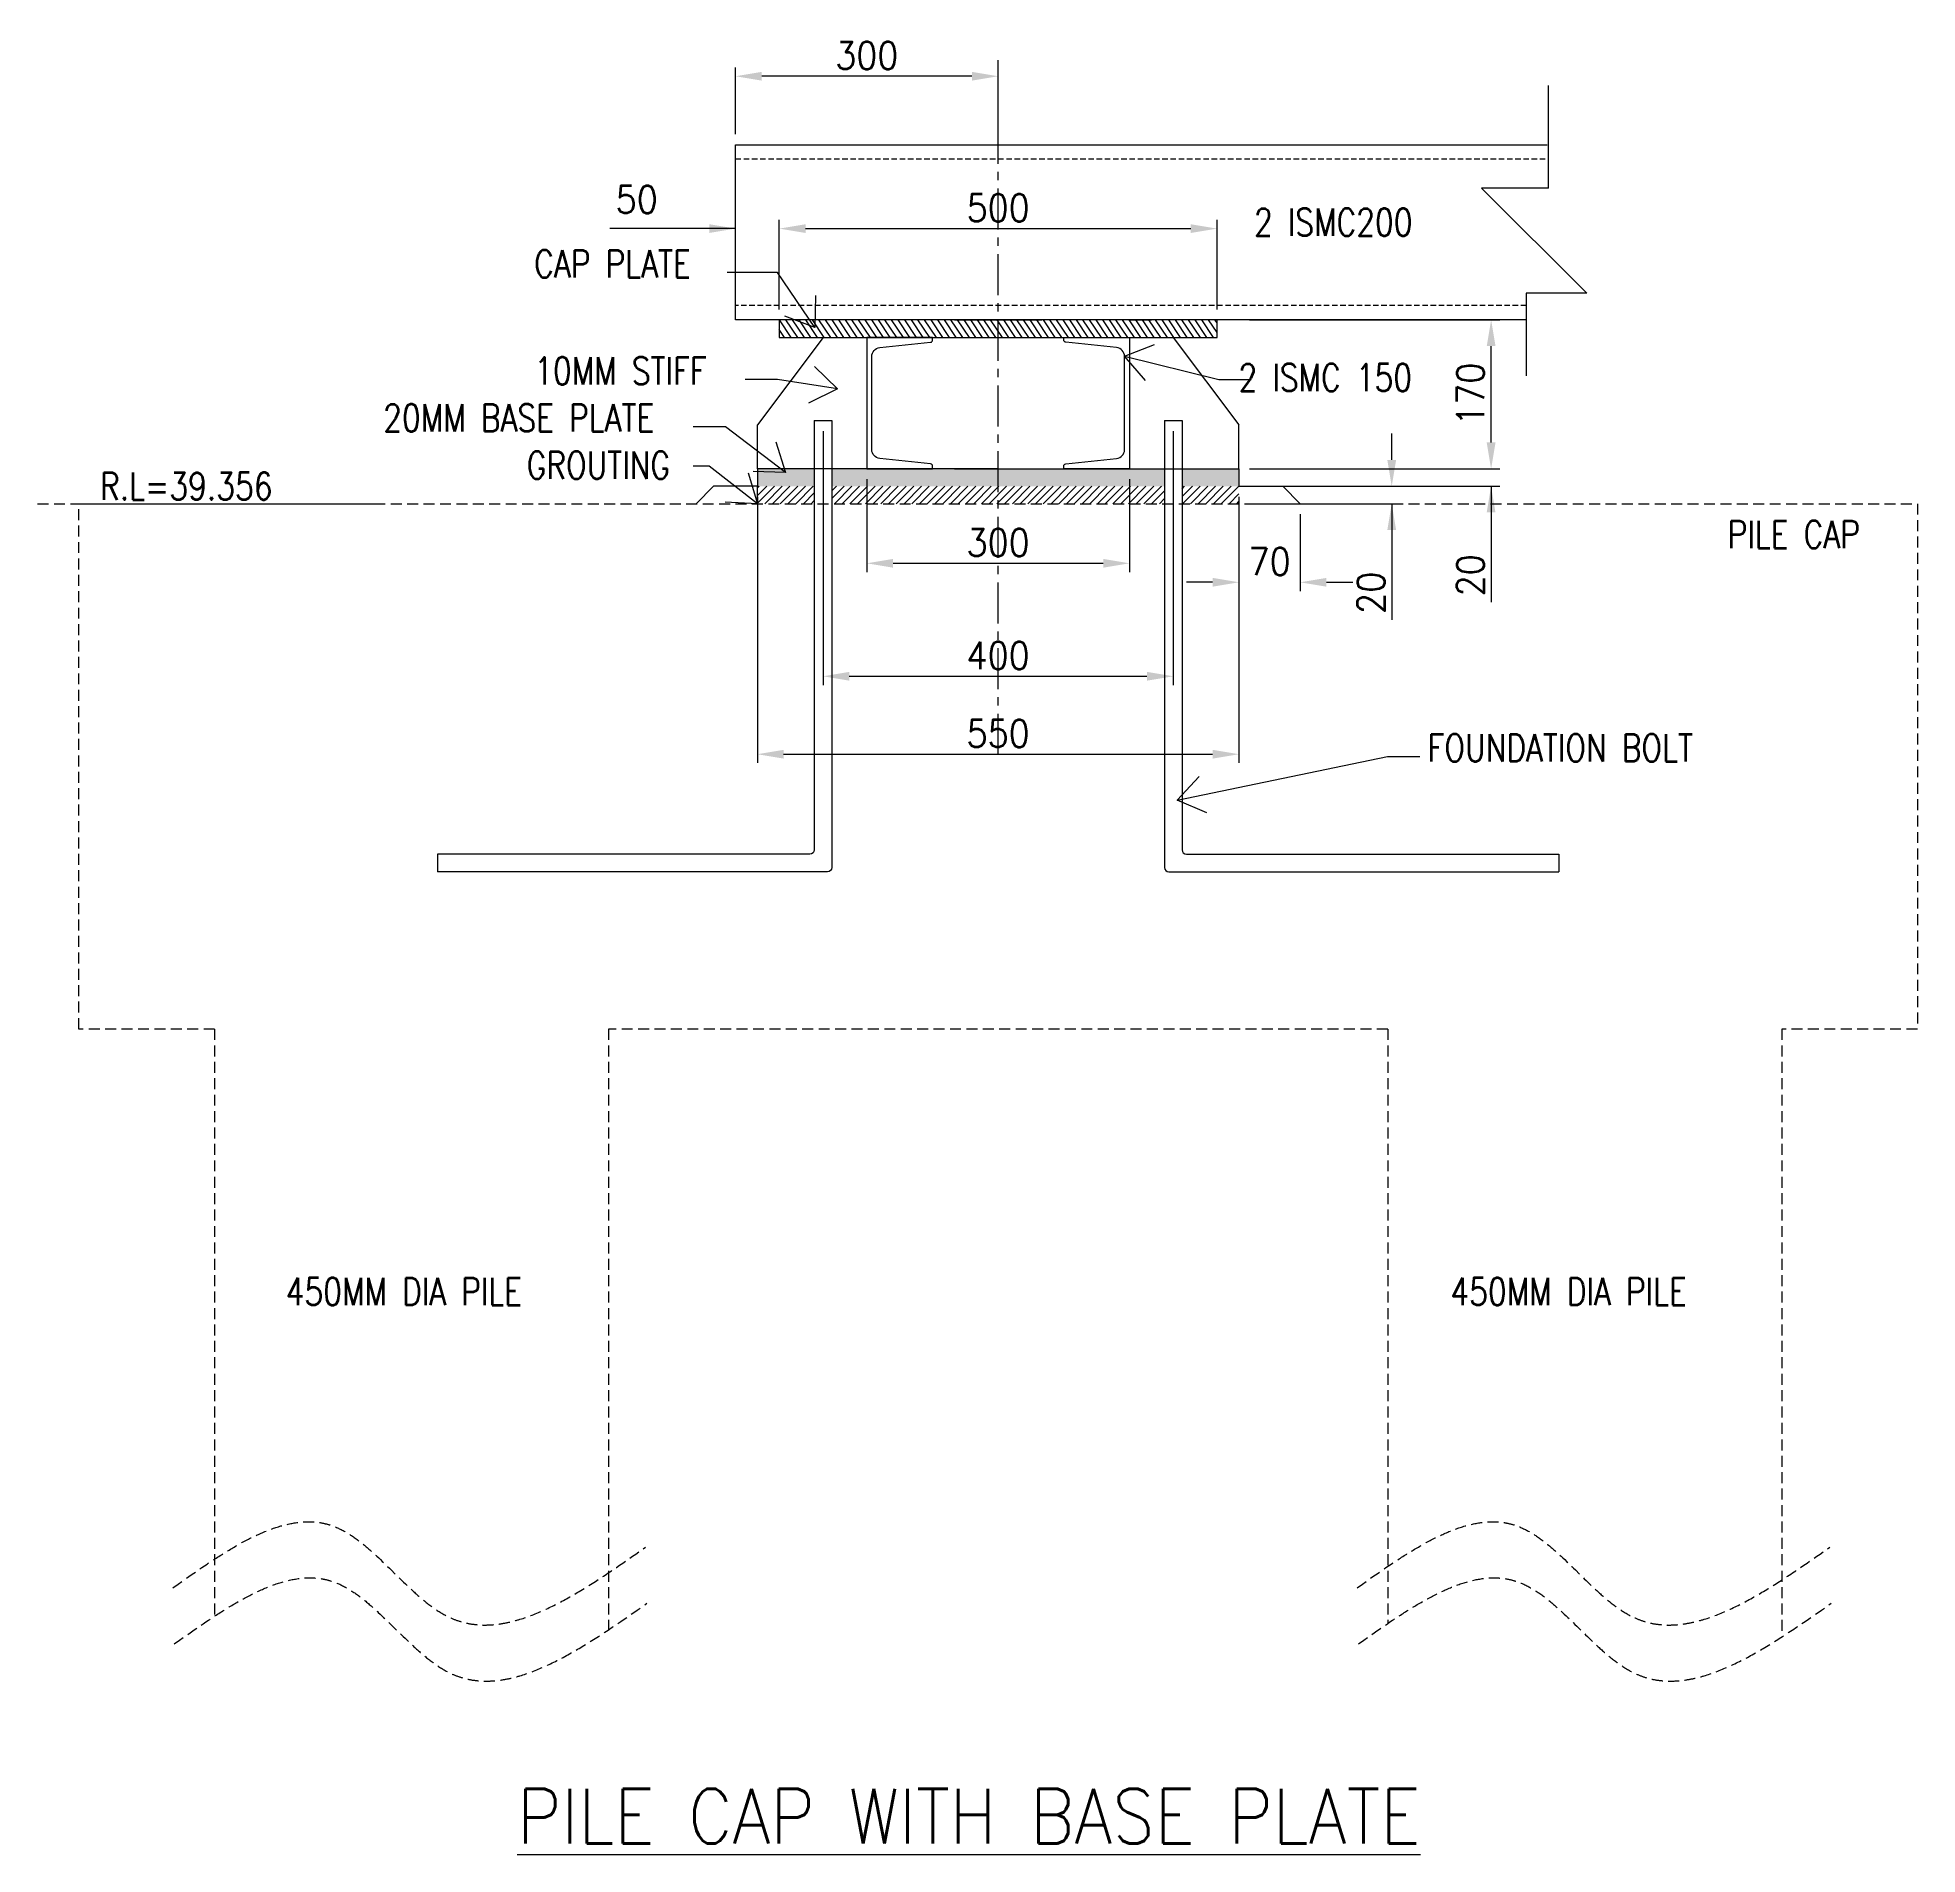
# Model space of a CAD drawing. Header units: millimetres. Extents: x 0 to 1124626, y -157535 to 82123.
# Drawn here: x 323531 to 332120, y -11291 to -2990 of the extents above; entities that cross this region are included whole.
import ezdxf

# ---------------------------------------------------------------- set-up
doc = ezdxf.new("R2010")
doc.units = ezdxf.units.MM
doc.header["$MEASUREMENT"] = 0
for name, pattern in [('CENTER', [2, 1.25, -0.25, 0.25, -0.25]), ('DASHED', [0.75, 0.5, -0.25]), ('HIDDEN', [0.375, 0.25, -0.125])]:
    doc.linetypes.add(name, pattern=pattern)
for name, color, linetype, lineweight in [('CN', 253, 'Continuous', 15), ('Dim', 6, 'Continuous', 13), ('HIDE', 251, 'HIDDEN', 13), ('PEDESTAL', 232, 'Continuous', 15), ('STR. STEEL', 25, 'Continuous', 18), ('Text', 7, 'Continuous', 15), ('TITLE TEXT', 50, 'Continuous', 18)]:
    doc.layers.add(name, color=color, linetype=linetype, lineweight=lineweight)
doc.styles.add('style1', font='romans.shx', dxfattribs={"width": 0.9, "height": 300})
doc.dimstyles.new('4.0 DIM-1', dxfattribs={"dimscale": 40, "dimtxt": 125, "dimasz": 3, "dimexe": 1, "dimexo": 1.2, "dimgap": 0.8, "dimtad": 1, "dimdec": 0, "dimlfac": 0.25, "dimzin": 1, "dimdsep": 46, "dimtxsty": 'style1', "dimcen": 2, "dimclrd": 8, "dimclre": 8, "dimclrt": 7, "dimadec": 0, "dimazin": 0, "dimtfac": 1, "dimtdec": 0, "dimtofl": 0, "dimtmove": 1, "dimatfit": 3, "dimfxl": 1, "dimtolj": 1, "dimtzin": 0, "dimlwd": 9, "dimlwe": 9, "dimarcsym": 1})
doc.dimstyles.new('Copy of DIM-1', dxfattribs={"dimscale": 40, "dimtxt": 125, "dimasz": 3, "dimexe": 1, "dimexo": 1.2, "dimgap": 0.8, "dimtad": 1, "dimdec": 0, "dimzin": 1, "dimdsep": 46, "dimtxsty": 'style1', "dimcen": 2, "dimclrd": 8, "dimclre": 8, "dimclrt": 7, "dimadec": 0, "dimazin": 0, "dimtfac": 1, "dimtdec": 0, "dimtofl": 0, "dimtmove": 1, "dimatfit": 3, "dimfxl": 1, "dimtolj": 1, "dimtzin": 0, "dimlwd": 9, "dimlwe": 9, "dimarcsym": 1})

msp = doc.modelspace()

# ---------------------------------------------------------------- texts
at = {"layer": 'Text', "ltscale": 20, "style": 'style1', "width": 0.8}
for s, p in [('2 ISMC200', (329088.5703, -3896.396)), ('CAP PLATE', (325799.8478, -4085.9641)), ('10MM STIFF', (325799.8478, -4574.8332)), ('2 ISMC 150', (329017.9835, -4605.8329)), ('20MM BASE PLATE', (325110.0688, -4790.2496)), ('GROUTING ', (325765.1346, -5006.3268)), ('R.L=39.356', (323815.8877, -5101.9875)), ('PILE CAP', (331252.4002, -5322.197)), ('FOUNDATION BOLT', (329881.4859, -6297.4511)), ('450MM DIA PILE', (324664.4803, -8782.0047)), ('450MM DIA PILE', (329986.1374, -8782.0047))]:
    msp.add_text(s, height=125, dxfattribs=at).set_placement(p)
at = {"layer": 'TITLE TEXT', "ltscale": 20, "insert": (325722.2855, -10990.7076), "char_height": 250, "width": 8570.669872, "attachment_point": 1, "style": 'style1'}
msp.add_mtext('{\\LPILE CAP WITH BASE PLATE}', dxfattribs=at)

# ---------------------------------------------------------------- blocks, each defined once
blk = doc.blocks.new('*D636')
at = {"layer": 'DEFPOINTS', "color": 0, "ltscale": 20, "transparency": 16777216}
for p in [(327319.7, -4959.7), (328519.7, -4959.7), (328519.7, -5392)]:
    blk.add_point(p, dxfattribs=at)
at = {"layer": 'Dim', "color": 8, "lineweight": 9, "ltscale": 20, "transparency": 16777216}
for p, q in [((327319.7, -5007.7), (327319.7, -5432)), ((328519.7, -5007.7), (328519.7, -5432)), ((327439.7, -5392), (328399.7, -5392))]:
    blk.add_line(p, q, dxfattribs=at)
at = {"layer": 'Dim', "color": 8, "ltscale": 20, "transparency": 16777216}
for points in [[(327439.7, -5372), (327439.7, -5412), (327319.7, -5392)], [(328399.7, -5412), (328399.7, -5372), (328519.7, -5392)]]:
    blk.add_solid(points, dxfattribs=at)
at = {"layer": 'Dim', "color": 7, "ltscale": 20, "transparency": 16777216, "insert": (327919.7, -5297.5), "char_height": 125, "attachment_point": 5, "style": 'style1'}
blk.add_mtext('\\A1;300', dxfattribs=at)
blk = doc.blocks.new('*D637')
at = {"layer": 'DEFPOINTS', "color": 0, "ltscale": 20, "transparency": 16777216}
for p in [(329019.7, -4959.7), (330171.9, -4959.7), (329019.7, -5039.7)]:
    blk.add_point(p, dxfattribs=at)
at = {"layer": 'Dim', "color": 8, "lineweight": 9, "ltscale": 20, "transparency": 16777216}
for p, q in [((330171.9, -4839.7), (330171.9, -4719.7)), ((329067.7, -4959.7), (330211.9, -4959.7)), ((329067.7, -5039.7), (330211.9, -5039.7)), ((330171.9, -5039.7), (330171.9, -5569.8)), ((330171.9, -5159.7), (330171.9, -5279.7))]:
    blk.add_line(p, q, dxfattribs=at)
at = {"layer": 'Dim', "color": 8, "ltscale": 20, "transparency": 16777216}
for points in [[(330151.9, -4839.7), (330191.9, -4839.7), (330171.9, -4959.7)], [(330191.9, -5159.7), (330151.9, -5159.7), (330171.9, -5039.7)]]:
    blk.add_solid(points, dxfattribs=at)
at = {"layer": 'Dim', "color": 7, "ltscale": 20, "transparency": 16777216, "insert": (330077.4, -5446.8), "char_height": 125, "attachment_point": 5, "rotation": 90, "style": 'style1'}
blk.add_mtext('\\A1;20', dxfattribs=at)
blk = doc.blocks.new('*D638')
at = {"layer": 'DEFPOINTS', "color": 0, "ltscale": 20, "transparency": 16777216}
for p in [(329019.7, -4279.7), (330172.2, -4279.7), (329019.7, -4959.7)]:
    blk.add_point(p, dxfattribs=at)
at = {"layer": 'Dim', "color": 8, "lineweight": 9, "ltscale": 20, "transparency": 16777216}
for p, q in [((329067.7, -4279.7), (330212.2, -4279.7)), ((330172.2, -4839.7), (330172.2, -4399.7)), ((329067.7, -4959.7), (330212.2, -4959.7))]:
    blk.add_line(p, q, dxfattribs=at)
at = {"layer": 'Dim', "color": 8, "ltscale": 20, "transparency": 16777216}
for points in [[(330192.2, -4399.7), (330152.2, -4399.7), (330172.2, -4279.7)], [(330152.2, -4839.7), (330192.2, -4839.7), (330172.2, -4959.7)]]:
    blk.add_solid(points, dxfattribs=at)
at = {"layer": 'Dim', "color": 7, "ltscale": 20, "transparency": 16777216, "insert": (330077.7, -4619.7), "char_height": 125, "attachment_point": 5, "rotation": 90, "style": 'style1'}
blk.add_mtext('\\A1;170', dxfattribs=at)
blk = doc.blocks.new('*D639')
at = {"layer": 'DEFPOINTS', "color": 0, "ltscale": 20, "transparency": 16777216}
for p in [(326719.7, -3166.7), (326719.7, -3479.7), (327919.7, -3479.7)]:
    blk.add_point(p, dxfattribs=at)
at = {"layer": 'Dim', "color": 8, "lineweight": 9, "ltscale": 20, "transparency": 16777216}
for p, q in [((326719.7, -3431.7), (326719.7, -3126.7)), ((327799.7, -3166.7), (326839.7, -3166.7)), ((327919.7, -3431.7), (327919.7, -3126.7))]:
    blk.add_line(p, q, dxfattribs=at)
at = {"layer": 'Dim', "color": 8, "ltscale": 20, "transparency": 16777216}
for points in [[(326839.7, -3146.7), (326839.7, -3186.7), (326719.7, -3166.7)], [(327799.7, -3186.7), (327799.7, -3146.7), (327919.7, -3166.7)]]:
    blk.add_solid(points, dxfattribs=at)
at = {"layer": 'Dim', "color": 7, "ltscale": 20, "transparency": 16777216, "insert": (327319.7, -3072.2), "char_height": 125, "attachment_point": 5, "style": 'style1'}
blk.add_mtext('\\A1;300', dxfattribs=at)
blk = doc.blocks.new('*D640')
at = {"layer": 'DEFPOINTS', "color": 0, "ltscale": 20, "transparency": 16777216}
for p in [(327119.7, -4739.7), (328719.7, -4739.7), (328719.7, -5908.1)]:
    blk.add_point(p, dxfattribs=at)
at = {"layer": 'Dim', "color": 8, "lineweight": 9, "ltscale": 20, "transparency": 16777216}
for p, q in [((327119.7, -4787.7), (327119.7, -5948.1)), ((328719.7, -4787.7), (328719.7, -5948.1)), ((327239.7, -5908.1), (328599.7, -5908.1))]:
    blk.add_line(p, q, dxfattribs=at)
at = {"layer": 'Dim', "color": 8, "ltscale": 20, "transparency": 16777216}
for points in [[(327239.7, -5888.1), (327239.7, -5928.1), (327119.7, -5908.1)], [(328599.7, -5928.1), (328599.7, -5888.1), (328719.7, -5908.1)]]:
    blk.add_solid(points, dxfattribs=at)
at = {"layer": 'Dim', "color": 7, "ltscale": 20, "transparency": 16777216, "insert": (327919.7, -5813.6), "char_height": 125, "attachment_point": 5, "style": 'style1'}
blk.add_mtext('\\A1;400', dxfattribs=at)
blk = doc.blocks.new('*D641')
at = {"layer": 'DEFPOINTS', "color": 0, "ltscale": 20, "transparency": 16777216}
for p in [(326819.7, -5039.7), (329019.7, -5039.7), (329019.7, -6264.2)]:
    blk.add_point(p, dxfattribs=at)
at = {"layer": 'Dim', "color": 8, "lineweight": 9, "ltscale": 20, "transparency": 16777216}
for p, q in [((326819.7, -5087.7), (326819.7, -6304.2)), ((329019.7, -5087.7), (329019.7, -6304.2)), ((326939.7, -6264.2), (328899.7, -6264.2))]:
    blk.add_line(p, q, dxfattribs=at)
at = {"layer": 'Dim', "color": 8, "ltscale": 20, "transparency": 16777216}
for points in [[(326939.7, -6244.2), (326939.7, -6284.2), (326819.7, -6264.2)], [(328899.7, -6284.2), (328899.7, -6244.2), (329019.7, -6264.2)]]:
    blk.add_solid(points, dxfattribs=at)
at = {"layer": 'Dim', "color": 7, "ltscale": 20, "transparency": 16777216, "insert": (327919.7, -6169.7), "char_height": 125, "attachment_point": 5, "style": 'style1'}
blk.add_mtext('\\A1;550', dxfattribs=at)
blk = doc.blocks.new('*D642')
at = {"layer": 'DEFPOINTS', "color": 0, "ltscale": 20, "transparency": 16777216}
for p in [(329019.7, -5039.7), (329717.9, -5039.7), (329019.7, -5119.7)]:
    blk.add_point(p, dxfattribs=at)
at = {"layer": 'Dim', "color": 8, "lineweight": 9, "ltscale": 20, "transparency": 16777216}
for p, q in [((329717.9, -4919.7), (329717.9, -4799.7)), ((329067.7, -5039.7), (329757.9, -5039.7)), ((329067.7, -5119.7), (329757.9, -5119.7)), ((329717.9, -5119.7), (329717.9, -5649.8)), ((329717.9, -5239.7), (329717.9, -5359.7))]:
    blk.add_line(p, q, dxfattribs=at)
at = {"layer": 'Dim', "color": 8, "ltscale": 20, "transparency": 16777216}
for points in [[(329697.9, -4919.7), (329737.9, -4919.7), (329717.9, -5039.7)], [(329737.9, -5239.7), (329697.9, -5239.7), (329717.9, -5119.7)]]:
    blk.add_solid(points, dxfattribs=at)
at = {"layer": 'Dim', "color": 7, "ltscale": 20, "transparency": 16777216, "insert": (329623.4, -5526.8), "char_height": 125, "attachment_point": 5, "rotation": 90, "style": 'style1'}
blk.add_mtext('\\A1;20', dxfattribs=at)
blk = doc.blocks.new('*D643')
at = {"layer": 'DEFPOINTS', "color": 0, "ltscale": 20, "transparency": 16777216}
for p in [(329019.7, -5119.7), (329299.7, -5119.7), (329299.7, -5478.7)]:
    blk.add_point(p, dxfattribs=at)
at = {"layer": 'Dim', "color": 8, "lineweight": 9, "ltscale": 20, "transparency": 16777216}
for p, q in [((329019.7, -5167.7), (329019.7, -5518.7)), ((329299.7, -5167.7), (329299.7, -5518.7)), ((328899.7, -5478.7), (328779.7, -5478.7)), ((329419.7, -5478.7), (329539.7, -5478.7))]:
    blk.add_line(p, q, dxfattribs=at)
at = {"layer": 'Dim', "color": 8, "ltscale": 20, "transparency": 16777216}
for points in [[(328899.7, -5498.7), (328899.7, -5458.7), (329019.7, -5478.7)], [(329419.7, -5458.7), (329419.7, -5498.7), (329299.7, -5478.7)]]:
    blk.add_solid(points, dxfattribs=at)
at = {"layer": 'Dim', "color": 7, "ltscale": 20, "transparency": 16777216, "insert": (329159.7, -5384.2), "char_height": 125, "attachment_point": 5, "style": 'style1'}
blk.add_mtext('\\A1;70', dxfattribs=at)
blk = doc.blocks.new('*D644')
at = {"layer": 'DEFPOINTS', "color": 0, "ltscale": 20, "transparency": 16777216}
for p in [(328919.7, -3862.8), (326919.7, -4279.7), (328919.7, -4279.7)]:
    blk.add_point(p, dxfattribs=at)
at = {"layer": 'Dim', "color": 8, "lineweight": 9, "ltscale": 20, "transparency": 16777216}
for p, q in [((326919.7, -4231.7), (326919.7, -3822.8)), ((327039.7, -3862.8), (328799.7, -3862.8)), ((328919.7, -4231.7), (328919.7, -3822.8))]:
    blk.add_line(p, q, dxfattribs=at)
at = {"layer": 'Dim', "color": 8, "ltscale": 20, "transparency": 16777216}
for points in [[(327039.7, -3842.8), (327039.7, -3882.8), (326919.7, -3862.8)], [(328799.7, -3882.8), (328799.7, -3842.8), (328919.7, -3862.8)]]:
    blk.add_solid(points, dxfattribs=at)
at = {"layer": 'Dim', "color": 7, "ltscale": 20, "transparency": 16777216, "insert": (327919.7, -3768.3), "char_height": 125, "attachment_point": 5, "style": 'style1'}
blk.add_mtext('\\A1;500', dxfattribs=at)
blk = doc.blocks.new('*D645')
at = {"layer": 'DEFPOINTS', "color": 0, "ltscale": 20, "transparency": 16777216}
for p in [(326719.7, -3862.8), (326719.7, -4279.7), (326919.7, -4279.7)]:
    blk.add_point(p, dxfattribs=at)
at = {"layer": 'Dim', "color": 8, "lineweight": 9, "ltscale": 20, "transparency": 16777216}
for p, q in [((326719.7, -3862.8), (326145.5, -3862.8)), ((326599.7, -3862.8), (326479.7, -3862.8)), ((326719.7, -4231.7), (326719.7, -3822.8)), ((326919.7, -4231.7), (326919.7, -3822.8)), ((327039.7, -3862.8), (327159.7, -3862.8))]:
    blk.add_line(p, q, dxfattribs=at)
at = {"layer": 'Dim', "color": 8, "ltscale": 20, "transparency": 16777216}
for points in [[(326599.7, -3882.8), (326599.7, -3842.8), (326719.7, -3862.8)], [(327039.7, -3842.8), (327039.7, -3882.8), (326919.7, -3862.8)]]:
    blk.add_solid(points, dxfattribs=at)
at = {"layer": 'Dim', "color": 7, "ltscale": 20, "transparency": 16777216, "insert": (326268.6, -3729.8), "char_height": 125, "attachment_point": 5, "style": 'style1'}
blk.add_mtext('\\A1;50', dxfattribs=at)

# ---------------------------------------------------------------- dimensions: what is measured, and where the dimension line sits
at = {"layer": 'Dim', "ltscale": 20}
for base, p1, p2, picture, middle in [((326719.7468, -3166.696), (327919.7468, -3479.6998), (326719.7468, -3479.6998), '*D639', (327319.7468, -3072.196)), ((328919.7468, -3862.8483), (326919.7468, -4279.6998), (328919.7468, -4279.6998), '*D644', (327919.7468, -3768.3483)), ((328719.7468, -5908.1114), (327119.7468, -4739.6999), (328719.7468, -4739.6999), '*D640', (327919.7468, -5813.6114)), ((328519.7468, -5392.0363), (327319.7468, -4959.6999), (328519.7468, -4959.6999), '*D636', (327919.7468, -5297.5363)), ((329019.7468, -6264.2185), (326819.7468, -5039.6999), (329019.7468, -5039.6999), '*D641', (327919.7468, -6169.7185)), ((329299.7468, -5478.7237), (329019.7468, -5119.6999), (329299.7468, -5119.6999), '*D643', (329159.7468, -5384.2237))]:
    dim = msp.add_linear_dim(base=base, p1=p1, p2=p2, dimstyle='4.0 DIM-1', dxfattribs=at)
    dim.commit()
    dim.dimension.update_dxf_attribs({"geometry": picture, "text_midpoint": middle})
dim = msp.add_linear_dim(base=(326719.7468, -3862.8483), p1=(326919.7468, -4279.6998), p2=(326719.7468, -4279.6998), dimstyle='4.0 DIM-1', dxfattribs=at)
dim.commit()
dim.dimension.update_dxf_attribs({"geometry": '*D645', "text_midpoint": (326268.5693, -3843.5741), "dimtype": 160})
dim = msp.add_linear_dim(base=(330172.1648, -4279.6998), p1=(329019.7468, -4959.6999), p2=(329019.7468, -4279.6998), angle=90, dimstyle='4.0 DIM-1', dxfattribs=at)
dim.commit()
dim.dimension.update_dxf_attribs({"geometry": '*D638', "text_midpoint": (330077.6648, -4619.6998)})
for base, p1, p2, picture, middle in [((330171.865, -4959.6999), (329019.7468, -5039.6999), (329019.7468, -4959.6999), '*D637', (330192.9686, -5446.7642)), ((329717.9446, -5039.6999), (329019.7468, -5119.6999), (329019.7468, -5039.6999), '*D642', (329752.4126, -5526.7642))]:
    dim = msp.add_linear_dim(base=base, p1=p1, p2=p2, angle=90, dimstyle='4.0 DIM-1', dxfattribs=at)
    dim.commit()
    dim.dimension.update_dxf_attribs({"geometry": picture, "text_midpoint": middle, "dimtype": 160})

# ---------------------------------------------------------------- hatches: boundary and pattern name
at = {"layer": 'PEDESTAL', "ltscale": 20}
h = msp.add_hatch(dxfattribs=at)
h.set_pattern_fill('ANSI31', color=256, scale=200, angle=259)
h.set_pattern_definition([(304, (120799.077, -44190.64), (20.7259393, 13.9798226), [])])
h.paths.add_polyline_path([(327919.7468, -4279.6998), (326919.7468, -4279.6998), (326919.7468, -4359.6999), (327319.7468, -4359.6999), (327319.7468, -4359.6998), (327619.7468, -4359.6998), (327919.7468, -4359.6999)])
h.paths.add_polyline_path([(328919.7468, -4279.6998), (327919.7468, -4279.6998), (327919.7468, -4359.6999), (328219.7468, -4359.6999), (328219.7468, -4359.6998), (328519.7468, -4359.6998), (328919.7468, -4359.6999)])
h = msp.add_hatch(dxfattribs=at)
h.set_pattern_fill('ANSI31', color=256)
h.set_pattern_definition([(45, (167328.9038, -19218.01182), (-0.08838834765, 0.08838834765), [])])
h.paths.add_polyline_path([(327079.7468, -4959.6999), (326819.7468, -4959.6999), (326819.7468, -5039.6999), (327079.7468, -5039.6999)])
h.paths.add_polyline_path([(327919.7468, -4959.6999), (327159.7468, -4959.6999), (327159.7468, -5039.6999), (327919.7468, -5039.6999)])
h.paths.add_polyline_path([(328679.7468, -4959.6999), (327919.7468, -4959.6999), (327919.7468, -5039.6999), (328679.7468, -5039.6999)])
h.paths.add_polyline_path([(329019.7468, -4959.6999), (328759.7468, -4959.6999), (328759.7468, -5039.6999), (329019.7468, -5039.6999)])
h = msp.add_hatch(dxfattribs=at)
h.set_pattern_fill('ANSI31', color=256, scale=200)
h.set_pattern_definition([(45, (120799.077, -44190.64), (-17.6776695, 17.6776695), [])])
h.paths.add_polyline_path([(327079.7468, -5039.6999), (326819.7468, -5039.6999), (326819.7468, -5119.6999), (327079.7468, -5119.6999)])
h.paths.add_polyline_path([(327919.7468, -5039.6999), (327159.7468, -5039.6999), (327159.7468, -5119.6999), (327919.7468, -5119.6999)])
h.paths.add_polyline_path([(328679.7468, -5039.6999), (327919.7468, -5039.6999), (327919.7468, -5119.6999), (328679.7468, -5119.6999)])
h.paths.add_polyline_path([(329019.7468, -5039.6999), (328759.7468, -5039.6999), (328759.7468, -5119.6999), (329019.7468, -5119.6999)])

# ---------------------------------------------------------------- linework, layer by layer
at = {"layer": 'CN', "color": 252, "linetype": 'CENTER', "ltscale": 150, "true_color": 0x939598}
msp.add_line((327919.7468, -6266.718), (327919.7468, -3092.7294), dxfattribs=at)
at = {"layer": 'Dim', "ltscale": 20}
for p, q in [((327719.7468, -4279.6998), (328119.7468, -4279.6998)), ((327079.7468, -4739.6999), (327159.7468, -4739.6999)), ((328679.7468, -4739.6999), (328759.7468, -4739.6999)), ((327919.7468, -4959.6999), (326819.7468, -4959.6999)), ((326819.7468, -4959.6999), (326819.7468, -5039.6999)), ((327719.7468, -4959.6998), (328119.7468, -4959.6998)), ((327919.7468, -4959.6999), (329019.7468, -4959.6999)), ((329019.7468, -4959.6999), (329019.7468, -5039.6999)), ((326619.7468, -5039.6999), (326539.7468, -5119.6999)), ((326819.7468, -5039.6999), (326619.7468, -5039.6999)), ((326819.7468, -5119.6999), (326819.7468, -5039.6999)), ((329019.7468, -5039.6999), (329219.7468, -5039.6999)), ((329219.7468, -5039.6999), (329299.7468, -5119.6999)), ((325358.3891, -6721.3854), (325358.3891, -6801.3854)), ((330481.1046, -6721.3854), (330481.1046, -6801.3854))]:
    msp.add_line(p, q, dxfattribs=at)
at = {"layer": 'Dim', "color": 31, "linetype": 'DASHED', "ltscale": 100, "true_color": 0xfecc66}
msp.add_line((323530.9447, -5119.6999), (325084.8787, -5119.6999), dxfattribs=at)
at = {"layer": 'Dim', "ltscale": 20}
msp.add_lwpolyline([(328919.7468, -4359.6999), (328919.7468, -4279.6998), (326919.7468, -4279.6998), (326919.7468, -4359.6999), (327919.7468, -4359.6999)], close=True, dxfattribs=at)
for points in [[(327079.7468, -4739.6999), (327079.7468, -6701.3854, -0.414213562), (327059.7468, -6721.3854), (325358.3891, -6721.3854)], [(327159.7468, -4739.6999), (327159.7468, -6781.3854, -0.414213562), (327139.7468, -6801.3854), (325358.3891, -6801.3854)], [(328679.7468, -4739.6999), (328679.7468, -6781.3854, 0.414213562), (328699.7468, -6801.3854), (330481.1046, -6801.3854)], [(328759.7468, -4739.6999), (328759.7468, -6701.3854, 0.414213562), (328779.7468, -6721.3854), (330481.1046, -6721.3854)]]:
    msp.add_lwpolyline(points, format="xyb", dxfattribs=at)
at = {"layer": 'HIDE', "linetype": 'HIDDEN', "ltscale": 200}
for p, q in [((323719.7468, -5119.6999), (332119.7468, -5119.6999)), ((324339.7468, -7519.6999), (324339.7468, -10201.9482)), ((326139.7468, -7519.6999), (326139.7468, -10264.1848)), ((329699.7758, -7519.6999), (329699.7758, -10235.5655)), ((331499.7179, -7519.6999), (331499.7179, -10297.3477))]:
    msp.add_line(p, q, dxfattribs=at)
for points in [[(324339.7468, -7519.6999), (323719.7468, -7519.6999), (323719.7468, -5119.6999)], [(332119.7468, -5119.6999), (332119.7468, -7519.6999), (331499.7179, -7519.6999)], [(329699.7758, -7519.6999), (326139.7468, -7519.6999)]]:
    msp.add_lwpolyline(points, dxfattribs=at)
for points in [[(324149.2173, -10072.3255), (324878.9087, -9789.7003), (325412.9848, -10207.642), (326308.826, -9887.2843)], [(329559.789, -10072.3255), (330289.4804, -9789.7003), (330823.5565, -10207.642), (331719.3977, -9887.2843)], [(324155.473, -10328.5616), (324885.1645, -10045.9363), (325419.2405, -10463.8781), (326315.0818, -10143.5204)], [(329566.0447, -10328.5616), (330295.7361, -10045.9363), (330829.8122, -10463.8781), (331725.6534, -10143.5204)]]:
    msp.add_spline(points, degree=3, dxfattribs=at)
at = {"layer": 'PEDESTAL', "ltscale": 20}
for p, q in [((330434.9425, -3677.7383), (330434.9425, -3208.3081)), ((326719.7468, -4279.6998), (326719.7468, -3479.6998)), ((326719.7468, -3479.6998), (330428.5685, -3479.6998)), ((330434.9425, -3677.7383), (330128.5563, -3677.7383)), ((330128.5563, -3677.7383), (330608.815, -4157.997)), ((330608.815, -4157.997), (330332.8147, -4157.997)), ((330332.8147, -4157.997), (330332.8147, -4535.709)), ((330332.8147, -4279.6998), (326719.7468, -4279.6998)), ((328519.7468, -4279.6999), (328619.7468, -4279.6999)), ((327119.7468, -4359.6999), (326819.7468, -4759.6999)), ((327319.7468, -4359.6999), (327319.7468, -4959.6999)), ((328519.7468, -4359.6999), (328519.7468, -4959.6999)), ((328719.7468, -4359.6999), (329019.7468, -4759.6999)), ((326819.7468, -4959.6999), (326819.7468, -4759.6999)), ((329019.7468, -4959.6999), (329019.7468, -4759.6999)), ((327319.7468, -4959.6999), (326819.7468, -4959.6999)), ((328519.7468, -4959.6999), (329019.7468, -4959.6999))]:
    msp.add_line(p, q, dxfattribs=at)
at = {"layer": 'PEDESTAL', "linetype": 'HIDDEN', "ltscale": 100}
for p, q in [((326719.7468, -3544.5272), (330428.5685, -3544.5272)), ((330332.8147, -4214.8725), (326719.7468, -4214.8725))]:
    msp.add_line(p, q, dxfattribs=at)
at = {"layer": 'STR. STEEL', "ltscale": 20}
for points in [[(327319.7468, -4959.6998), (327619.7468, -4959.6998), (327619.7468, -4946.9111, 0.383864035), (327611.1503, -4937.3637), (327378.3657, -4912.8971, -0.383864035), (327342.5468, -4873.1162), (327342.5468, -4446.2835, -0.383864035), (327378.3657, -4406.5026), (327611.1503, -4382.036, 0.383864035), (327619.7468, -4372.4885), (327619.7468, -4359.6998), (327319.7468, -4359.6998)], [(328519.7468, -4959.6998), (328219.7468, -4959.6998), (328219.7468, -4946.9111, -0.383864035), (328228.3434, -4937.3637), (328461.1279, -4912.8971, 0.383864035), (328496.9468, -4873.1162), (328496.9468, -4446.2835, 0.383864035), (328461.1279, -4406.5026), (328228.3434, -4382.036, -0.383864035), (328219.7468, -4372.4885), (328219.7468, -4359.6998), (328519.7468, -4359.6998)]]:
    msp.add_lwpolyline(points, format="xyb", close=True, dxfattribs=at)

msp.set_redraw_order([(e.dxf.handle, doc.entitydb.next_handle()) for e in msp.query("TEXT MTEXT ATTDEF DIMENSION ARC_DIMENSION")])  # texts and dimensions are drawn at this point

# ---------------------------------------------------------------- leaders
at = {"layer": 'Dim', "ltscale": 20}
for points in [[(327082.3094, -4315.2431), (326911.9385, -4063.7945), (326681.4866, -4063.7945)], [(328496.9468, -4446.2835), (328927.5552, -4552.6636), (329075.6956, -4552.6636)], [(327185.4823, -4594.9583), (326911.9385, -4552.6636), (326763.7981, -4552.6636)], [(326947.5079, -4977.4106), (326673.9641, -4768.5477), (326525.8237, -4768.5477)], [(326819.7468, -5119.6999), (326599.8939, -4947.8581), (326525.8237, -4947.8581)], [(328737.8868, -6473.8567), (329697.9667, -6275.2815), (329846.107, -6275.2815)]]:
    msp.add_leader(points, dimstyle='Copy of DIM-1', override={"dimtxt": 125, "dimasz": 3, "dimgap": 0.8, "dimtad": 0, "dimldrblk": 'Open90'}, dxfattribs=at)

doc.saveas('drawing.dxf')
